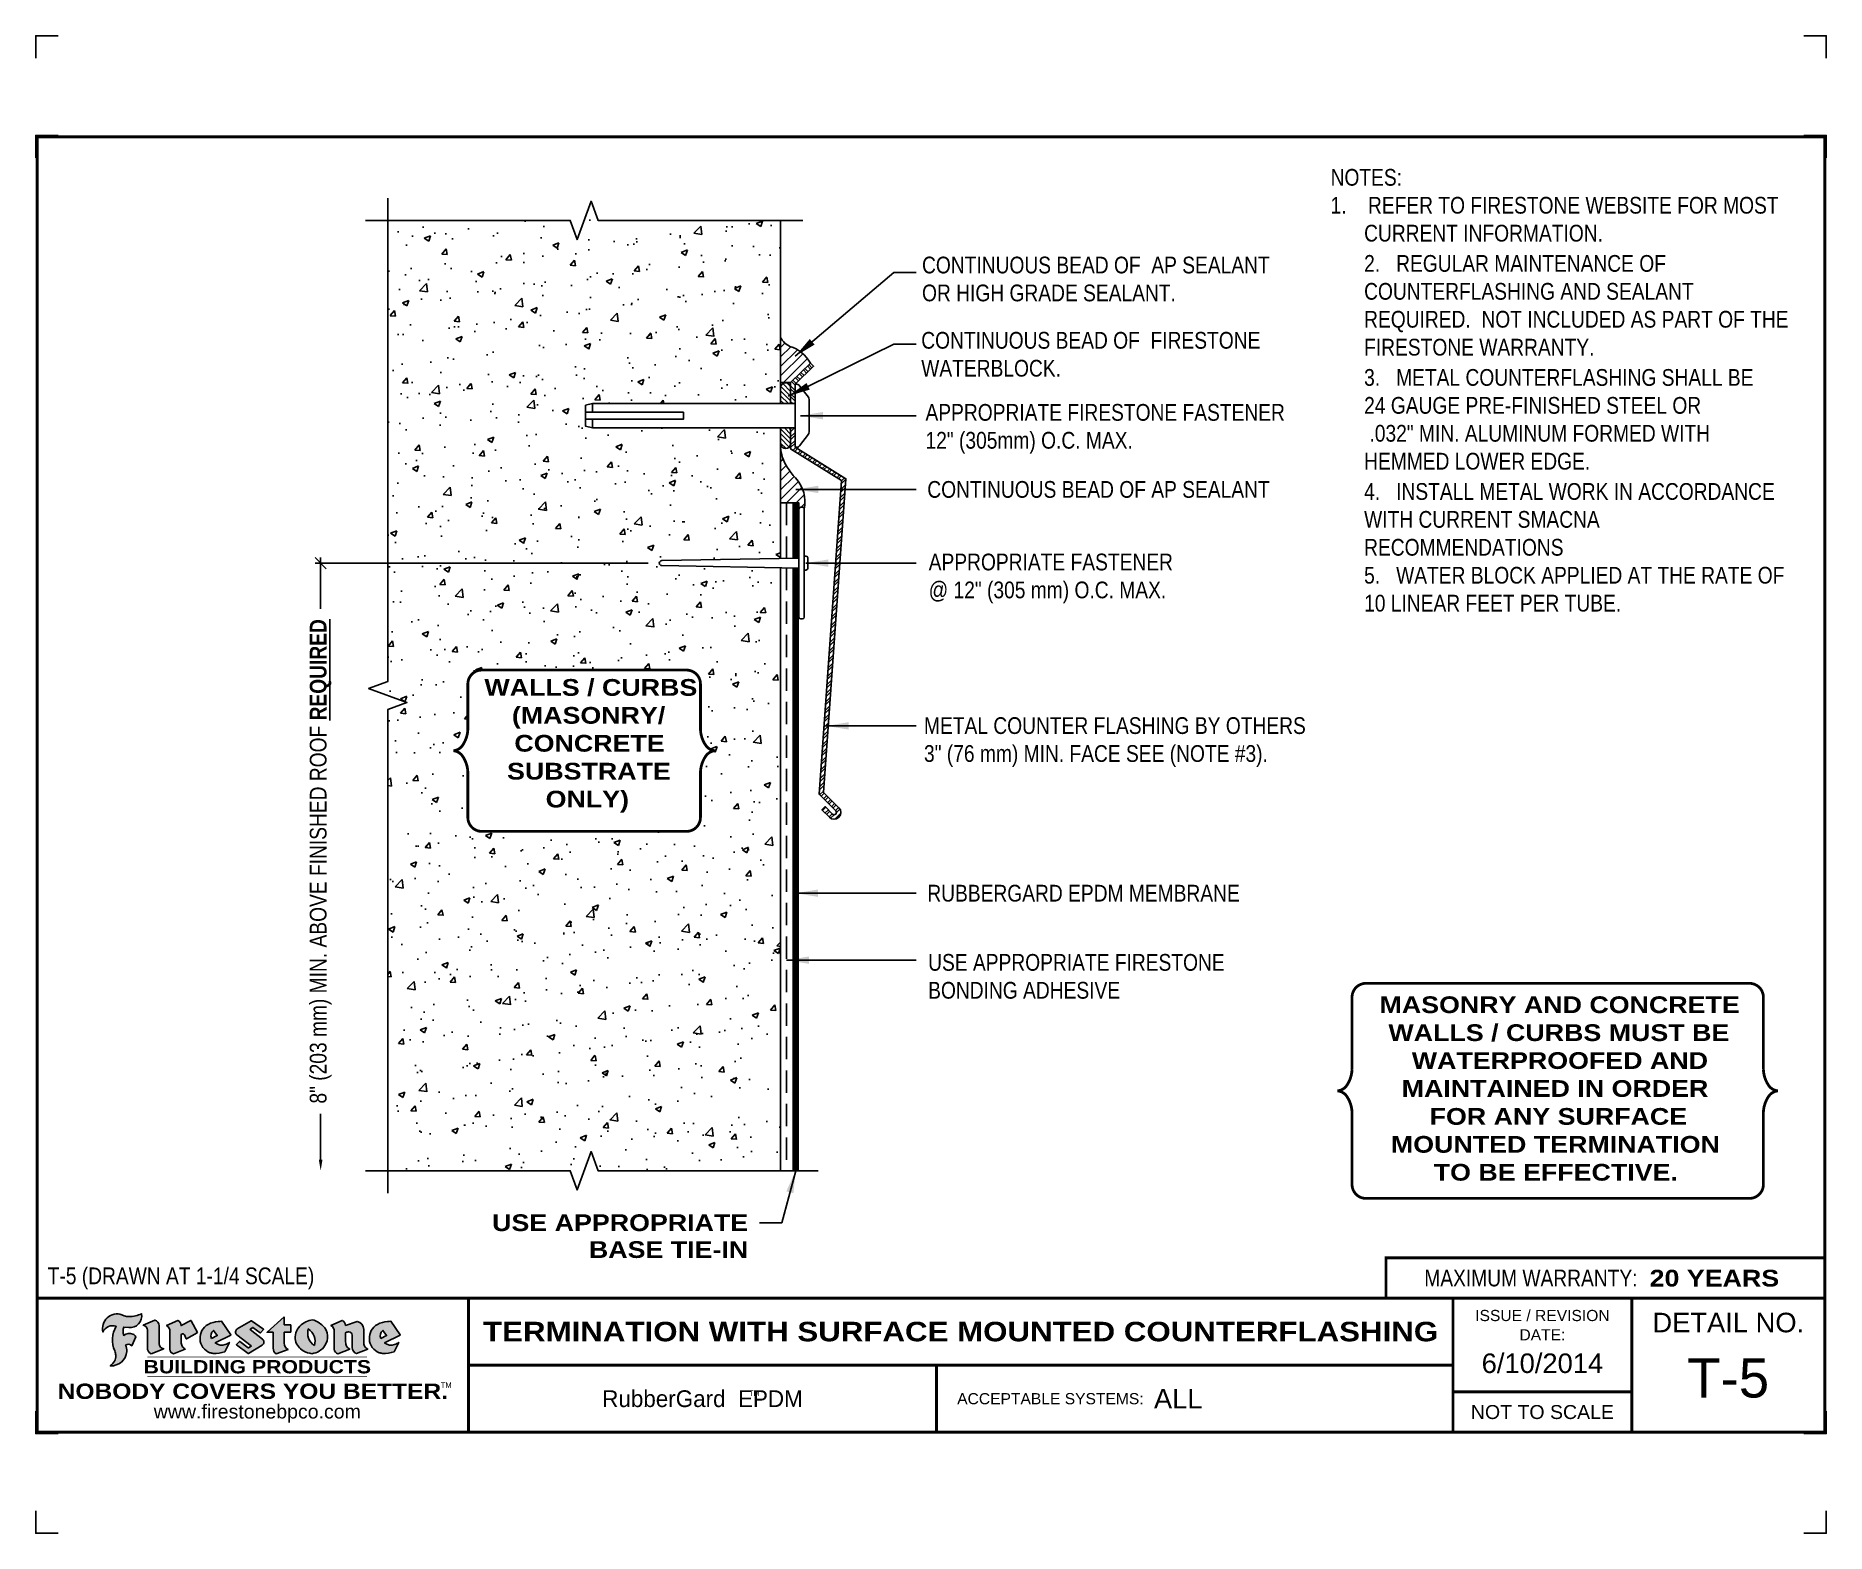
# Model space of a CAD drawing. Header units: inches. Extents: x 233.4 to 253.5, y -59.6 to -42.8.
import ezdxf
from ezdxf.enums import TextEntityAlignment as Align

# ---------------------------------------------------------------- set-up
doc = ezdxf.new("R2010")
doc.units = ezdxf.units.IN
doc.header["$MEASUREMENT"] = 0
doc.linetypes.add('HIDDEN', pattern=[0.375, 0.25, -0.125])
doc.layers.get('0').update_dxf_attribs({"linetype": 'CONTINUOUS'})
doc.layers.get('DEFPOINTS').update_dxf_attribs({"linetype": 'CONTINUOUS'})
for name, color, linetype in [('FSBP-ACCESSORY-FIRESTONE', 7, 'CONTINUOUS'), ('FSBP-ACCESSORY-OTHER', 7, 'CONTINUOUS'), ('FSBP-ADHESIVE', 1, 'HIDDEN'), ('FSBP-ANNO-NOTE', 7, 'CONTINUOUS'), ('FSBP-MEMBRANE', 7, 'CONTINUOUS'), ('FSBP-SEALANTS', 1, 'CONTINUOUS'), ('FSBP-TTLB', 7, 'CONTINUOUS'), ('FSBP-TTLB-BORDER', 7, 'CONTINUOUS'), ('FSBP-TTLB-TEXT', 7, 'CONTINUOUS'), ('FSBP-WALL-CURB', 9, 'CONTINUOUS')]:
    doc.layers.add(name, color=color, linetype=linetype)
doc.styles.add('FSBP_ARIAL', font='arial.ttf')
doc.styles.add('FSBP_ARIAL_BOLD', font='')
doc.styles.add('FSBP_ARIAL_NAR', font='ARIALN.TTF')
doc.styles.add('FSBP_BANKGOTHIC', font='bgothm.ttf')
doc.styles.get('FSBP_ARIAL_BOLD').set_extended_font_data('Arial Black')
doc.dimstyles.new('FSBP-DIM', dxfattribs={"dimtxt": 0.1875, "dimasz": 0.125, "dimexe": 0.0625, "dimexo": 0.125, "dimgap": 0.125, "dimtad": 0, "dimdec": 0, "dimzin": 1, "dimdsep": 46, "dimlunit": 4, "dimtxsty": 'FSBP_ARIAL_NAR', "dimblk": 'OBLIQUE', "dimcen": 0.09375, "dimdle": 0.0625, "dimclrd": 256, "dimclre": 256, "dimclrt": 256, "dimadec": 0, "dimazin": 0, "dimtfac": 1, "dimtdec": 0, "dimtmove": 1, "dimatfit": 3, "dimfxl": 1, "dimtolj": 1, "dimtzin": 0, "dimlwd": -1, "dimlwe": -1, "dimarcsym": 0})
doc.dimstyles.new('FSBP-LEADER', dxfattribs={"dimtxt": 0.1875, "dimasz": 0.25, "dimexe": 0.0625, "dimexo": 0.125, "dimgap": 0.125, "dimtad": 0, "dimtih": 1, "dimtoh": 1, "dimdec": 4, "dimzin": 0, "dimdsep": 46, "dimlunit": 4, "dimtxsty": 'FSBP_ARIAL_NAR', "dimcen": 0.09375, "dimclrd": 256, "dimclre": 256, "dimclrt": 256, "dimadec": 0, "dimazin": 0, "dimtfac": 1, "dimtdec": 4, "dimtofl": 0, "dimtmove": 0, "dimatfit": 3, "dimfxl": 1, "dimtolj": 1, "dimtzin": 0, "dimlwd": -1, "dimlwe": -1, "dimarcsym": 0})

msp = doc.modelspace()

# ---------------------------------------------------------------- texts
at = {"layer": 'DEFPOINTS', "style": 'FSBP_ARIAL_NAR'}
msp.add_text('T-5 (DRAWN AT 1-1/4 SCALE)', height=0.1875, dxfattribs=at).set_placement((233.5798584845293, -56.7273711702308), align=Align.MIDDLE_LEFT)
at = {"layer": 'FSBP-ANNO-NOTE', "style": 'FSBP_ARIAL_NAR'}
for s, p in [('CONTINUOUS BEAD OF AP SEALANT', (243.421535160152, -47.92426862783564)), ('RUBBERGARD EPDM MEMBRANE', (243.421535160152, -52.4440397249865))]:
    msp.add_text(s, height=0.1875, dxfattribs=at).set_placement(p, align=Align.MIDDLE_LEFT)
at = {"layer": 'FSBP-ANNO-NOTE', "style": 'FSBP_ARIAL_BOLD'}
for s, p in [('USE APPROPRIATE', (241.4173426858985, -56.13243797524463)), ('BASE TIE-IN', (241.4173426858985, -56.43321922524463))]:
    msp.add_text(s, height=0.1875, dxfattribs=at).set_placement(p, align=Align.MIDDLE_RIGHT)
at = {"layer": 'FSBP-ANNO-NOTE', "char_height": 0.1875, "attachment_point": 1}
for s, width, heights, insert, style in [('\\A1;NOTES:\\P\\pi-0.375,l0.375;1.    REFER TO FIRESTONE WEBSITE FOR MOST \\P\\pi0;CURRENT INFORMATION.\\P{\\H0.083333x;\\P\\pi-0.375;}2.   REGULAR MAINTENANCE OF COUNTERFLASHING AND SEALANT REQUIRED.  NOT INCLUDED AS PART OF THE FIRESTONE WARRANTY.{\\H0.083333x;\\P\\P}3.   METAL COUNTERFLASHING SHALL BE \\P\\pi0,t0.375;24 GAUGE PRE-FINISHED STEEL OR\\P .032" MIN. ALUMINUM FORMED WITH HEMMED LOWER EDGE.{\\H0.083333x;\\P\\pi-0.375,tz;\\P}4.   INSTALL METAL WORK IN ACCORDANCE WITH CURRENT SMACNA RECOMMENDATIONS\\P5.   WATER BLOCK APPLIED AT THE RATE OF 10 LINEAR FEET PER TUBE.', 5.220524780143023, [6.040352117174216], (247.9334987551883, -44.33707044320909), 'FSBP_ARIAL_NAR'), ('\\A1;CONTINUOUS BEAD OF  AP SEALANT \\POR HIGH GRADE SEALANT.', 3.994305090618582, [0.5878315053832921], (243.3623056502802, -45.31869958649986), 'FSBP_ARIAL_NAR'), ('\\A1;CONTINUOUS BEAD OF  FIRESTONE \\PWATERBLOCK.', 5.00594112824183, [0.886277584317213], (243.3535994847807, -46.16147371905936), 'FSBP_ARIAL_NAR'), ('\\A1;APPROPRIATE FIRESTONE FASTENER \\P12" (305mm) O.C. MAX.', 5.00594112824183, [0.6832819923984061], (243.4009321312697, -46.96817229562294), 'FSBP_ARIAL_NAR'), ('\\A1;APPROPRIATE FASTENER\\P@ 12" (305 mm) O.C. MAX.', 2.889895681691996, [0.637236968444995], (243.436973375341, -48.64300009714316), 'FSBP_ARIAL_NAR'), ('\\A1;\\pi0.12771;WALLS / CURBS  \\P\\pi0.4353;(MASONRY/ \\P\\pi0.46255;CONCRETE \\P\\pi0.38082;SUBSTRATE \\P\\pi0.8126;ONLY)', 2.515770884405356, [1.656806602364668], (238.3385820304102, -50.04701329257809), 'FSBP_ARIAL_BOLD'), ('\\A1;METAL COUNTER FLASHING BY OTHERS \\P3" (76 mm) MIN. FACE SEE (NOTE #3).', 4.639949001430068, [0.637236968444995], (243.3843752095454, -50.47424228942509), 'FSBP_ARIAL_NAR'), ('USE APPROPRIATE FIRESTONE BONDING ADHESIVE', 4.057734987007279, [0.5937539391998188], (243.430840935157, -53.12472283382267), 'FSBP_ARIAL_NAR'), ('\\A1;\\pi0.33075;MASONRY AND CONCRETE \\P\\pi0.43039;WALLS / CURBS MUST BE \\P\\pi0.69201;WATERPROOFED AND \\P\\pi0.57894;MAINTAINED IN ORDER \\P\\pi0.89121;FOR ANY SURFACE \\P\\pi0.45821;MOUNTED TERMINATION \\P\\pi0.93725;TO BE EFFECTIVE.', 4.530455509626336, [2.175318784658884], (248.150069374231, -53.59876815695679), 'FSBP_ARIAL_BOLD')]:
    msp.add_mtext_dynamic_manual_height_columns(s, width=width, gutter_width=5, heights=heights, dxfattribs=dict(at, insert=insert, style=style))

# ---------------------------------------------------------------- blocks, each defined once
blk = doc.blocks.new('TTLB-EPDM_1')
at = {"layer": 'FSBP-TTLB-TEXT'}
h = blk.add_hatch(color=1, dxfattribs=at)
edge = h.paths.add_edge_path()
edge.add_arc((1.037309769669573, -0.1982514792917306), 0.1319107607348553, 264.0410451462098, 370.3106169565175)
edge.add_arc((1.027551646585694, 0.1214293576525799), 0.3273056962876235, 270.05058356628535, 295.23459397187514, ccw=False)
edge.add_arc((1.022801957313345, -0.06680179986895154), 0.1391656561713503, 249.3281275763668, 272.0749124149863, ccw=False)
edge.add_line((0.9736743133014443, -0.1970076156048179), (0.9474927838574558, -0.1852745150568325))
edge.add_arc((0.8939498971398288, -0.3394262635682071), 0.1631857907024099, 70.84590087378872, 194.3325259843273)
edge.add_arc((0.8444260109029493, -0.4259936440910768), 0.1179914261095279, 70.96950098067128, 156.9641407594482, ccw=False)
edge.add_arc((1.153141409296894, -0.4684497516079468), 0.3110405457095052, 150.3231137483159, 203.2084295854517)
edge.add_arc((0.7562495500622943, -0.6412608153899899), 0.1218587156617311, 0.8849157075190988, 24.34668939894999, ccw=False)
edge.add_arc((0.7493781665697374, -0.6475258110744375), 0.1289731377238325, -58.36655102076742, 3.6216782311386737, ccw=False)
edge.add_arc((0.8256699029544474, -0.5792158350996106), 0.1783301886510354, 267.2205474105585, 354.1381621173521)
edge.add_arc((0.7903121048625305, -0.6011409294291745), 0.212787892960859, 0.9996158580669322, 21.00503380861244)
edge.add_arc((1.01880712263941, -0.5666691048185161), 0.05136395668415847, 40.82117713173261, 125.52727787225791, ccw=False)
edge.add_line((1.057676976260041, -0.5330924682126437), (1.102776947655911, -0.4308018311949837))
edge.add_arc((1.040858222524664, -0.4699705673995949), 0.07326744446031509, 32.31675181867256, 66.31481236598174)
edge.add_arc((1.032262518825329, -0.5063316993097662), 0.1102246948011782, 69.8179132332389, 125.254734720681)
edge.add_arc((1.127708877207287, -0.368959353531244), 0.1659710644737306, 164.1569669952081, 196.5811013160487, ccw=False)
edge.add_line((0.9680425188342383, -0.3236487780942383), (1.023615334387159, -0.3294494641845773))
h = blk.add_hatch(color=1, dxfattribs=at)
edge = h.paths.add_edge_path()
edge.add_line((1.275239419159561, -0.6223407783464694), (1.415345367376062, -0.5660418822574371))
edge.add_arc((1.421019305783958, -0.5090099247487757), 0.05731350411836949, 181.9717871001989, 264.31851000495806, ccw=False)
edge.add_line((1.363739737527226, -0.5109819325197265), (1.363412352251203, -0.3102363679013962))
edge.add_arc((1.294263659668751, -0.3103491388303989), 0.06914878453844908, 0.0934405599591014, 72.42834396969012)
edge.add_line((1.315139561173908, -0.2444268274366692), (1.186839444240604, -0.3024209471341379))
edge.add_arc((1.175246268095289, -0.3585110609420917), 0.05727567197445628, -0.017399788185912257, 78.322067691347, ccw=False)
edge.add_line((1.232521937428658, -0.3585284546236807), (1.232574268422297, -0.555126496687123))
edge.add_arc((1.305699496415486, -0.5558575689677219), 0.07312888236350451, 179.4272023230205, 245.3845503102953)
h = blk.add_hatch(color=1, dxfattribs=at)
edge = h.paths.add_edge_path()
edge.add_line((1.792026821926584, -0.3839679064720229), (1.722158956877934, -0.2518542302253621))
edge.add_arc((1.720119655279638, -0.2529327078887852), 0.002306916790721817, 27.87197133405656, 117.3766794470751)
edge.add_line((1.719058846382097, -0.250884159729182), (1.610638460368705, -0.3070279753467702))
edge.add_arc((1.547088841662962, -0.3061026658494403), 0.06355635479880145, 359.165808011073, 425.8793658831422)
edge.add_line((1.573061729235633, -0.2480956029480268), (1.446879247402876, -0.3051325108639702))
edge.add_arc((1.407812067100189, -0.370357133046621), 0.07602957263902092, -3.441403975725109, 59.07992244284969, ccw=False)
edge.add_line((1.483704536400296, -0.3749210150788969), (1.483704536400296, -0.5723838140635706))
edge.add_arc((1.54053746518044, -0.568254406115083), 0.05698275005415228, 184.1557352478595, 255.3066498366543)
edge.add_line((1.526084036778343, -0.6233736605654059), (1.657291340682093, -0.570650514527486))
edge.add_arc((1.688298576827198, -0.5021390388423987), 0.0752015358480571, 207.5160880841914, 245.649226723163, ccw=False)
edge.add_arc((1.721050197024907, -0.4914488168456328), 0.1093332836229113, 179.4823365255141, 204.5537900001094, ccw=False)
edge.add_line((1.611721375809452, -0.4904610114968335), (1.611721375809452, -0.4126404716788983))
edge.add_arc((1.628589765097195, -0.414159299036043), 0.01693662875851176, 28.356188110622725, 174.8549701683585, ccw=False)
edge.add_arc((1.627340435522395, -0.4197189881350504), 0.02111886817708033, 22.216893572439517, 40.10213956426492, ccw=False)
edge.add_line((1.646891420738257, -0.4117336534413738), (1.666638796144639, -0.4549750258192233))
edge.add_arc((1.668737246926742, -0.4540167099035481), 0.002306916790685496, 204.545128184284, 299.6323508190091)
edge.add_line((1.669877862091766, -0.4560219186518992), (1.791128135493295, -0.3870515928837648))
edge.add_line((1.791128135493295, -0.3870515928837648), (1.792026821926584, -0.3839679064720229))
h = blk.add_hatch(color=1, dxfattribs=at)
h.paths.add_polyline_path([(2.063388732080512, -0.2583237030618903, 0.02524281661523788), (2.025024361750752, -0.2610532129309178, 0.1213611957758757), (1.901773912052249, -0.3008158885520373, 0.6151668103976068), (1.93274136141747, -0.6099060679591872, 0.05306812109568645), (1.967936229862175, -0.617865745600497, 0.1150932231766138), (2.099126721549737, -0.5994933789882708), (2.151195569562105, -0.4944891916583316, -0.08755405562188731), (2.104230609512001, -0.5187113292177372, -0.265591761123442), (1.992692314386659, -0.5010701623316862), (2.165347897647223, -0.4141184325909109, 0.4518949533370738), (2.166222728871162, -0.4107679608846269)])
h.paths.add_polyline_path([(2.014217313945437, -0.4188965037300676), (1.951113654018855, -0.4515330109460507, -0.3720533890450154), (1.973177450672722, -0.3607130665457561)], flags=16)
h = blk.add_hatch(color=1, dxfattribs=at)
edge = h.paths.add_edge_path()
edge.add_arc((2.260407392426802, -0.3775796671688782), 0.04152450223225729, 123.20805433950699, 232.2027298779723, ccw=False)
edge.add_line((2.237665217914071, -0.3428366421988329), (2.393535971665983, -0.2540943745380986))
edge.add_arc((2.394677353533142, -0.2560991469722482), 0.002306916790741334, 55.64644466176611, 119.65426054492559, ccw=False)
edge.add_line((2.395979141996861, -0.2541946229174954), (2.531809646140459, -0.3470380726374032))
edge.add_arc((2.530468902927946, -0.3489153772789875), 0.002306916790700397, -42.731101238422525, 54.4661353739603, ccw=False)
edge.add_line((2.532163440279987, -0.3504807552658491), (2.498457913851155, -0.3869673252714421))
edge.add_arc((2.496763376499139, -0.3854019472845934), 0.002306916790672934, 233.7527076894875, 317.26889876138785, ccw=False)
edge.add_line((2.495399362263356, -0.38726241234572), (2.413849913492982, -0.3274738082119626))
edge.add_arc((2.412485899257181, -0.3293342732731342), 0.002306916790720064, 53.75270768979358, 124.4135619297835)
edge.add_line((2.41118211687575, -0.3274311136421062), (2.382933981293377, -0.346782838468144))
edge.add_arc((2.38423776367478, -0.3486859980991606), 0.002306916790694898, 124.4135619293799, 231.8459020253626)
edge.add_line((2.382812599816248, -0.3505000469010184), (2.519899969301207, -0.4581994452042721))
edge.add_arc((2.494247019847682, -0.4908523236374461), 0.04152450223225742, -55.21225898295222, 51.84590202520428, ccw=False)
edge.add_line((2.517938320565804, -0.5249552055672808), (2.364434947484597, -0.6179520922513717))
edge.add_arc((2.36323960192349, -0.6159790200102006), 0.002306916790726996, 233.2955624372927, 301.20872157023314, ccw=False)
edge.add_line((2.361860787187538, -0.6178285429225383), (2.231266621301074, -0.5204709167214361))
edge.add_arc((2.232647938930649, -0.5186232623475259), 0.002306916790697672, 135.5134179846393, 233.21798691998708, ccw=False)
edge.add_line((2.231002150870836, -0.5170067083764565), (2.262839375599356, -0.4845937328397696))
edge.add_arc((2.264485163659225, -0.4862102868108537), 0.002306916790748497, 53.0352839999411, 135.513417985369, ccw=False)
edge.add_line((2.265872365996302, -0.4843670465239001), (2.361834678328762, -0.5565872257804898))
edge.add_arc((2.363221880665761, -0.5547439854936304), 0.002306916790627066, 233.0352840000685, 302.2362632414394)
edge.add_line((2.36445241715569, -0.5566953042850713), (2.39428499383348, -0.5378823484768844))
edge.add_arc((2.393054457343549, -0.5359310296853765), 0.002306916790685166, 302.2362632406177, 412.2027298768422)
edge.add_line((2.394468296066179, -0.5341081404551886), (2.234958295420142, -0.4103916733127022))
h = blk.add_hatch(color=1, dxfattribs=at)
edge = h.paths.add_edge_path()
edge.add_line((2.763460561272041, -0.2072496393923444), (2.763460561272041, -0.2969520779963801))
edge.add_arc((2.765767478062699, -0.2969520779963943), 0.00230691679065842, 179.9999999996471, 269.9999999996471)
edge.add_line((2.765767478062685, -0.2992589947870528), (2.835417693520355, -0.2992589947870528))
edge.add_arc((2.835417693520355, -0.3015659115777538), 0.002306916790701052, 0, 90, ccw=False)
edge.add_line((2.837724610311056, -0.3015659115777538), (2.837724610311056, -0.3790761307453892))
edge.add_arc((2.83541769352037, -0.3790761307453749), 0.002306916790686842, 269.99999999964706, 359.99999999964706, ccw=False)
edge.add_line((2.835417693520355, -0.3813830475360618), (2.765767478062685, -0.3813830475360618))
edge.add_arc((2.765767478062699, -0.3836899643267202), 0.00230691679065842, 90.00000000035294, 180.0000000003529)
edge.add_line((2.763460561272041, -0.3836899643267344), (2.763460561272041, -0.5033995910642801))
edge.add_arc((2.836735953378943, -0.5071368822038516), 0.07337063740681413, 177.0802527808789, 245.3249543133826)
edge.add_line((2.806105814540615, -0.5738080530967267), (2.674529557384915, -0.6226036013049594))
edge.add_arc((2.708610405062069, -0.564298408791804), 0.06753517344606039, 177.0345319916277, 239.6926428024901, ccw=False)
edge.add_line((2.641165668230087, -0.560804539009709), (2.641165668230087, -0.3836899643267344))
edge.add_arc((2.638858751439429, -0.3836899643267202), 0.00230691679065842, 359.9999999996471, 449.999999999647)
edge.add_line((2.638858751439443, -0.3813830475360618), (2.572857950769389, -0.3813830475360618))
edge.add_line((2.572857950769389, -0.3813830475360618), (2.763460561272041, -0.2072496393923444))
h = blk.add_hatch(color=1, dxfattribs=at)
edge = h.paths.add_edge_path(flags=16)
edge.add_arc((2.940363509127394, -0.4847985213681437), 0.1684614578629418, 344.5558804047865, 417.0140046669545)
edge.add_arc((3.194458079644619, -0.3883534532477785), 0.1684614578629414, 164.5558804047864, 237.0140046669546)
edge = h.paths.add_edge_path()
edge.add_arc((3.069375116502199, -0.4399344555144872), 0.1828726885096673, 136.0914512150047, 191.213418978326)
edge.add_arc((3.064939550433406, -0.4318234379590333), 0.1803148804748503, 194.0167254156723, 240.6663730831859)
edge.add_arc((3.098047041778981, -0.3845058757092554), 0.2378525180183701, 239.2975390661776, 264.2889872773176)
edge.add_arc((3.04884478212623, -0.4190232383793012), 0.203760689247156, 277.1986764832036, 326.503572961274)
edge.add_arc((3.077739326803546, -0.4341046616465112), 0.171374865791709, 325.3768876809902, 406.3828327799087)
edge.add_arc((3.011839488065919, -0.4896144380417797), 0.2571945645850002, 44.28462553519766, 73.82901434867304)
edge.add_arc((3.117152499586992, -0.4983433120546693), 0.2579560664039132, 97.50292863483666, 134.1039137579027)
h = blk.add_hatch(color=1, dxfattribs=at)
edge = h.paths.add_edge_path()
edge.add_line((3.322690228557462, -0.5721896537377091), (3.322690228557462, -0.3749210150788969))
edge.add_arc((3.246797759257384, -0.3703571330465745), 0.076029572638996, 356.5585960242387, 419.0799224428129)
edge.add_line((3.285864939560099, -0.3051325108639702), (3.412047421392799, -0.2480956029480268))
edge.add_arc((3.386074533820159, -0.3061026658494941), 0.06355635479883807, 0.3962622833877276, 65.87936588318718, ccw=False)
edge.add_line((3.449629368605429, -0.3056631084210863), (3.580526418688805, -0.2593848434574539))
edge.add_arc((3.555744121700958, -0.3530904070730321), 0.09692726601172152, 2.366977007666776, 75.18615851992018, ccw=False)
edge.add_line((3.652588689330287, -0.3490873311063041), (3.652588689330287, -0.4883770011386872))
edge.add_arc((3.761877549389556, -0.4914934052703811), 0.1093332836229047, 178.3666365323574, 204.5537900000422)
edge.add_arc((3.729125929191727, -0.5021836272670953), 0.07520153584796169, 207.5160880841711, 245.2240541443093)
edge.add_line((3.697611150971852, -0.5704631245385627), (3.572585913552643, -0.6207021253773775))
edge.add_arc((3.59534718600759, -0.5526356419907701), 0.07177131519198746, 180.3328587115751, 251.51018566665869, ccw=False)
edge.add_line((3.523577081955409, -0.5530525936986663), (3.523577081955409, -0.4153032515383615))
edge.add_arc((3.486319529276879, -0.4148773504126441), 0.0372599868942854, 359.3450650296066, 449.0500281941028)
edge.add_arc((3.482769874121713, -0.4419622099033496), 0.06447454900600783, 86.29402372314017, 119.8211331593848)
edge.add_line((3.450707067966732, -0.3860252459975726), (3.450707067966732, -0.4904610114968335))
edge.add_arc((3.560035889182251, -0.491448816845647), 0.1093332836229751, 179.4823365255069, 204.5537900001023)
edge.add_arc((3.527284268984408, -0.5021390388424952), 0.07520153584796385, 207.5160880841699, 245.6492267231416)
edge.add_line((3.496277032839316, -0.570650514527486), (3.365069728935509, -0.6233736605654059))
edge.add_arc((3.37950248606194, -0.5682868177318081), 0.05694615642555727, 183.9298782390169, 255.318496325343, ccw=False)
h = blk.add_hatch(color=1, dxfattribs=at)
h.paths.add_polyline_path([(3.957695472291277, -0.2583237030618903, 0.02524281661523822), (3.919331101961575, -0.2610532129309178, 0.1085638477195505), (3.807890832595604, -0.2939221658134414, 0.6425897848490651), (3.827048101628293, -0.6099060679591872, 0.05306812109569052), (3.862242970072884, -0.617865745600497, 0.1150932231766133), (3.993433461760503, -0.5994933789882708), (4.045502309772871, -0.4944891916583316, -0.08755405562189084), (3.998537349722767, -0.5187113292177372, -0.2655917611234366), (3.886999054597368, -0.5010701623316862), (4.059654637857989, -0.4141184325909109, 0.4518949533370731), (4.060529469081928, -0.4107679608846269)])
h.paths.add_polyline_path([(3.90852405415626, -0.4188965037300676), (3.845420394229677, -0.4515330109460507, -0.3720533890450147), (3.867484190883488, -0.3607130665457561)], flags=16)
at = {"layer": 'DEFPOINTS', "linetype": 'Continuous', "ltscale": 1.75}
for points in [[(-0.015625, 13.88083333333333), (-0.015625, 14.13083333333333), (0.234375, 14.13083333333333)], [(20.01562500000003, 13.88083333333333), (20.01562500000003, 14.13083333333333), (19.76562500000003, 14.13083333333333)], [(-0.015625, -2.380833333333342), (-0.015625, -2.630833333333342), (0.234375, -2.630833333333342)], [(20.01562500000003, -2.380833333333342), (20.01562500000003, -2.630833333333342), (19.76562500000003, -2.630833333333342)]]:
    blk.add_lwpolyline(points, dxfattribs=at)
at = {"layer": 'DEFPOINTS', "color": 1}
for points in [[(0.234375, 13.015625), (-0.015625, 13.015625), (-0.015625, 12.765625)], [(20.015625, 12.765625), (20.015625, 13.015625), (19.765625, 13.015625)], [(0.234375, -1.515625), (-0.015625, -1.515625), (-0.015625, -1.265625)], [(20.015625, -1.265625), (20.015625, -1.515625), (19.765625, -1.515625)]]:
    blk.add_lwpolyline(points, dxfattribs=at)
at = {"layer": 'FSBP-TTLB', "const_width": 0.03125}
blk.add_lwpolyline([(15.09028770518938, 0), (20, 0), (20, 0.4512598240669945), (15.09028770518938, 0.4512598240669945)], close=True, dxfattribs=at)
for points in [[(0, 0), (0, -1.5), (20, -1.5), (20, 0), (0, 0)], [(4.825208527206769, 0), (4.825208527206769, -0.75)], [(15.84028770518938, 0), (15.84028770518938, -1.5)], [(17.84110496735593, 0), (17.84110496735593, -1.5)], [(20, 0), (20, -1.5)], [(4.825208527206769, -0.75), (15.84028770518938, -0.75)], [(4.825208527206769, -0.75), (4.825208527206769, -1.5)], [(15.84028770518938, -1.048740175933006), (17.84110496735593, -1.048740175933006)]]:
    blk.add_lwpolyline(points, dxfattribs=at)
at = {"layer": 'FSBP-TTLB-BORDER', "const_width": 0.03125}
blk.add_lwpolyline([(20, 0), (20, 13), (0, 13), (0, 0)], dxfattribs=at)
at = {"layer": 'FSBP-TTLB-TEXT', "color": 1}
blk.add_line((0.7358432058323388, -0.379822754145593), (0.7358432058323388, -0.379822754145593), dxfattribs=at)
for points in [[(1.023615323725323, -0.3294494630716969, 0.5000510906601082), (1.167090420776901, -0.1746414942047778, -0.1103304102359608), (1.027840608309816, -0.2058762110801382, -0.09957876667165425), (0.9736743133014443, -0.1970076156048179), (0.9474927838574558, -0.1852745150568325, 0.5978159689075124), (0.7358432058323388, -0.379822754145593, -0.3938834584182213), (0.8828996422548698, -0.3144510229727047, 0.2349406564350952), (0.86727108227484, -0.5910237178633082, -0.1027304183841549), (0.8780937320133262, -0.6393788197974146, -0.2772692352614086), (0.8170223912655956, -0.7573362346216896, 0.3985429150902959), (1.003067614090241, -0.5974286950643517, 0.0875124847930418), (0.9889600163401155, -0.5248671157293501, -0.3874031597924062), (1.057676976260041, -0.5330924682126437), (1.102776947655911, -0.4308018311949837, 0.1494423498871741), (1.07029056398062, -0.4028746979725923, 0.2467195073738216), (0.9686394281704906, -0.4163228904100862, -0.1424285161541127), (0.9680425188342383, -0.3236487780942383), (1.023615334387159, -0.3294494641845773)], [(2.166222728871162, -0.4107679608846269), (2.063388732080512, -0.2583237030618903, 0.02524281661523788), (2.025024361750752, -0.2610532129309178, 0.1085638477195265), (1.913584092384895, -0.2939221658134414, 0.6425897848491228), (1.93274136141747, -0.6099060679591872, 0.05306812109568648), (1.967936229862175, -0.617865745600497, 0.1150932231766137), (2.099126721549737, -0.5994933789882708), (2.151195569562105, -0.4944891916583316, -0.0875540556218873), (2.104230609512001, -0.5187113292177372, -0.2655917611234418), (1.992692314386659, -0.5010701623316862), (2.165347897647223, -0.4141184325909109)], [(2.763460561272041, -0.2072496393923444), (2.763460561272041, -0.2969520779963801, 0.4142135623730958), (2.765767478062685, -0.2992589947870528), (2.835417693520355, -0.2992589947870528, -0.414213562373095), (2.837724610311056, -0.3015659115777538), (2.837724610311056, -0.3790761307453892, -0.4142135623730938), (2.835417693520355, -0.3813830475360618), (2.765767478062685, -0.3813830475360618, 0.4142135623730958), (2.763460561272041, -0.3836899643267344), (2.763460561272041, -0.5033995910642801, 0.3068985753588853), (2.806105814540615, -0.5738080530967267), (2.674529557384915, -0.6226036013049594, -0.2804194150632976), (2.641165668230087, -0.560804539009709), (2.641165668230087, -0.3836899643267344, 0.414213562373095), (2.638858751439443, -0.3813830475360618), (2.572857950769389, -0.3813830475360618), (2.763460561272041, -0.2072496393923444)], [(4.060529469081928, -0.4107679608846269), (3.957695472291277, -0.2583237030618903, 0.02524281661523788), (3.919331101961575, -0.2610532129309178, 0.1085638477195265), (3.807890832595604, -0.2939221658134414, 0.6425897848491228), (3.827048101628293, -0.6099060679591872, 0.05306812109568648), (3.862242970072884, -0.617865745600497, 0.1150932231766137), (3.993433461760503, -0.5994933789882708), (4.045502309772871, -0.4944891916583316, -0.0875540556218873), (3.998537349722767, -0.5187113292177372, -0.2655917611234418), (3.886999054597368, -0.5010701623316862), (4.059654637857989, -0.4141184325909109)], [(4.059654637857989, -0.4141184325909109, 0.4518949533370731), (4.060529469081928, -0.4107679608846269, 0.4518949533370731)]]:
    blk.add_lwpolyline(points, format="xyb", dxfattribs=at)
for points in [[(1.275239419159561, -0.6223407783464694), (1.415345367376062, -0.5660418822574371, -0.3756100036733062), (1.363739737527226, -0.5109819325197265), (1.363412352251203, -0.3102363679013962, 0.3265360292958048), (1.315139561173908, -0.2444268274366692), (1.186839444240604, -0.3024209471341379, -0.3557863980845349), (1.232521937428658, -0.3585284546236807), (1.232574268422297, -0.555126496687123, 0.2960110723418457)], [(1.792026821926584, -0.3839679064720229), (1.722158956877934, -0.2518542302253621, 0.4116839150163434), (1.719058846382097, -0.250884159729182), (1.610638460368705, -0.3070279753467702, 0.2996033003794034), (1.573061729235633, -0.2480956029480268), (1.446879247402876, -0.3051325108639702, -0.2797757560995365), (1.483704536400296, -0.3749210150788969), (1.483704536400296, -0.5723838140635706, 0.320828638474519), (1.526084036778343, -0.6233736605654059), (1.657291340682093, -0.570650514527486, -0.1679398621276611), (1.621603752698661, -0.5368819723450571, -0.1098333365370753), (1.611721375809452, -0.4904610114968335), (1.611721375809452, -0.4126404716788983, -0.743334502655012), (1.64349420176768, -0.4061152228778298, -0.07819791644735608), (1.646891420738257, -0.4117336534413738), (1.666638796144639, -0.4549750258192233, 0.4404648714563479), (1.669877862091766, -0.4560219186518992), (1.791128135493295, -0.3870515928837648)], [(1.951113654018855, -0.4515330109460507), (2.014217313945437, -0.4188965037300676), (1.973177450672722, -0.3607130665457561, 0.3720533890450154)], [(2.234958295420142, -0.4103916733127022, -0.5150044486718882), (2.237665217914071, -0.3428366421988329), (2.393535971665983, -0.2540943745380986, -0.2867822934100265), (2.395979141996861, -0.2541946229174954), (2.531809646140459, -0.3470380726374032, -0.4515027974650387), (2.532163440279987, -0.3504807552658491), (2.498457913851155, -0.3869673252714421, -0.3814439164929681), (2.495399362263356, -0.38726241234572), (2.413849913492982, -0.3274738082119626, 0.3184718635035665), (2.41118211687575, -0.3274311136421062), (2.382933981293377, -0.346782838468144, 0.5064094529656681), (2.382812599816248, -0.3505000469010184), (2.519899969301207, -0.4581994452042721, -0.5043597839115849), (2.517938320565804, -0.5249552055672808), (2.364434947484597, -0.6179520922513717, -0.3053163970316367), (2.361860787187538, -0.6178285429225383), (2.231266621301074, -0.5204709167214361, -0.4541703869768119), (2.231002150870836, -0.5170067083764565), (2.262839375599356, -0.4845937328397696, -0.3762644290664977), (2.265872365996302, -0.4843670465239001), (2.361834678328762, -0.5565872257804898, 0.3114700032088108), (2.36445241715569, -0.5566953042850713), (2.39428499383348, -0.5378823484768844, 0.520381097387146), (2.394468296066179, -0.5341081404551886)], [(2.937624918725987, -0.3131105398334029, 0.2452625673097023), (2.889993533867141, -0.4754966266250307, 0.2064059665179019), (2.976604338974084, -0.5890186876871866, 0.1094800500670344), (3.074378098474654, -0.6211778035979165, 0.2185147641853038), (3.218764944843201, -0.5314757029352819, 0.3689489483072479), (3.195959963110113, -0.3100352223135445, 0.1296305888694145), (3.0834694040758, -0.242595816912754, 0.1610736375384317)], [(3.10274193015772, -0.5296595419651595, 0.3271311138286319), (3.032079658614293, -0.3434924326507627, 0.3271311138286322)], [(3.322690228557462, -0.5721896537377091), (3.322690228557462, -0.3749210150788969, 0.2797757560995341), (3.285864939560099, -0.3051325108639702), (3.412047421392799, -0.2480956029480268, -0.2937618496109166), (3.449629368605429, -0.3056631084210863), (3.580526418688805, -0.2593848434574539, -0.3288760160581939), (3.652588689330287, -0.3490873311063041), (3.652588689330287, -0.4883770011386872, 0.114762897203527), (3.662431105063263, -0.536926560769686, 0.166032965990522), (3.697611150971852, -0.5704631245385627), (3.572585913552643, -0.6207021253773775, -0.3209557512194564), (3.523577081955409, -0.5530525936986663), (3.523577081955409, -0.4153032515383615, 0.4127061514896111), (3.48693727661589, -0.3776224848030694, 0.1473421876160361), (3.450707067966732, -0.3860252459975726), (3.450707067966732, -0.4904610114968335, 0.1098333365370753), (3.460589444855941, -0.5368819723450855, 0.1679398621276611), (3.496277032839316, -0.570650514527486), (3.365069728935509, -0.6233736605654059, -0.3219729545308964), (3.322690228557462, -0.5721896537377091, 29.1476284739)], [(3.845420394229677, -0.4515330109460507), (3.90852405415626, -0.4188965037300676), (3.867484190883488, -0.3607130665457561, 0.3720533890450154)]]:
    blk.add_lwpolyline(points, format="xyb", close=True, dxfattribs=at)
at = {"layer": 'FSBP-TTLB-TEXT'}
for points, const_width in [([(1.233926579809207, -0.6584455781731435), (3.691229482685259, -0.6584455781731577)], 0.0078125), ([(10.06152282927678, -0.75), (10.06152282927678, -1.5)], 0.03125), ([(1.233926579809207, -0.8761560960495984), (3.691229482685259, -0.8761560960495842)], 0.0078125)]:
    blk.add_lwpolyline(points, dxfattribs=dict(at, const_width=const_width))
at = {"layer": 'FSBP-TTLB-TEXT', "color": 1}
for centre, start, end in [((1.789987520328282, -0.3850463841354355), 299.6323508193319, 27.87197133380463), ((2.164310260790558, -0.412058050385383), 296.7304547840455, 34.00233684987403)]:
    blk.add_arc(centre, 0.00230691679068068, start, end, dxfattribs=at)
at = {"layer": 'FSBP-TTLB-TEXT', "style": 'FSBP_ARIAL_NAR'}
blk.add_text('MAXIMUM WARRANTY:', height=0.1875, dxfattribs=at).set_placement((17.90516569312837, 0.2256299120335257), align=Align.MIDDLE_RIGHT)
at = {"layer": 'FSBP-TTLB-TEXT'}
for s, height, style, p in [('ISSUE / REVISION', 0.125, 'FSBP_ARIAL', (16.84069633627263, -0.1938496373466023)), ('DETAIL NO.', 0.21875, 'FSBP_ARIAL', (18.92055248367797, -0.2724398367368792)), ('DATE:', 0.125, 'FSBP_ARIAL', (16.84069633627263, -0.409973105348854)), ('www.firestonebpco.com', 0.15625, 'FSBP_ARIAL', (2.462578031247233, -1.268657306740124)), ('RubberGard  EPDM', 0.1875, 'FSBP_BANKGOTHIC', (7.443365678241776, -1.125)), ('TM', 0.0625, 'FSBP_BANKGOTHIC', (8.023397742165457, -1.062518816683806)), ('NOT TO SCALE', 0.15625, 'FSBP_ARIAL', (16.84069633627263, -1.274370087966503))]:
    blk.add_text(s, height=height, dxfattribs=dict(at, style=style)).set_placement(p, align=Align.MIDDLE_CENTER)
at = {"layer": 'FSBP-TTLB-TEXT', "lineweight": 18, "style": 'FSBP_ARIAL_BOLD'}
blk.add_text('BUILDING PRODUCTS', height=0.1484375, dxfattribs=at).set_placement((2.462578031247233, -0.7673008371113639), align=Align.MIDDLE_CENTER)
at = {"layer": 'FSBP-TTLB-TEXT', "color": 1}
for s, height, style, p in [('NOBODY COVERS YOU BETTER.', 0.171875, 'FSBP_ARIAL_BOLD', (2.412604263603384, -1.041650450587369)), ('TM', 0.0625, 'FSBP_BANKGOTHIC', (4.576671173373001, -0.9725745042934193))]:
    blk.add_text(s, height=height, dxfattribs=dict(at, style=style)).set_placement(p, align=Align.MIDDLE_CENTER)
at = {"layer": 'FSBP-TTLB-TEXT', "style": 'FSBP_ARIAL'}
blk.add_text('ACCEPTABLE SYSTEMS:', height=0.125, dxfattribs=at).set_placement((10.29281281591562, -1.125), align=Align.MIDDLE_LEFT)
at = {"layer": 'FSBP-TTLB-TEXT'}
for tag, height, style, p in [('MAXIMUM_WARRANTY', 0.1875, 'FSBP_ARIAL_BOLD', (18.03987100774941, 0.2240244307510579)), ('ACCPT_SYSTEMS', 0.21875, 'FSBP_ARIAL', (12.49438170418193, -1.125))]:
    blk.add_attdef(tag, text='', height=height, dxfattribs=dict(at, style=style)).set_placement(p, align=Align.MIDDLE_LEFT)
for tag, height, style, p in [('DETAIL_DESCP_LINE_1', 0.21875, 'FSBP_ARIAL_BOLD', (10.33118450231211, -0.3736318192489421)), ('ISSUE_REV_DATE', 0.21875, 'FSBP_ARIAL', (16.84069633627263, -0.7282559425942452)), ('DETAIL_NUMBER', 0.4375, 'FSBP_ARIAL', (18.91941590748775, -0.8931630692489421))]:
    blk.add_attdef(tag, text='', height=height, dxfattribs=dict(at, style=style)).set_placement(p, align=Align.MIDDLE_CENTER)
blk = doc.blocks.new('FSBP_MASONRY_CAP_NAIL')
at = {"layer": 'FSBP-ACCESSORY-OTHER'}
for points in [[(0, -0.484375), (0, 0.484375, -0.414213562373095), (0.015625, 0.5), (0.03125000000005684, 0.5, -0.4142135623730784), (0.04687500000005684, 0.484375), (0.04687500000005684, -0.484375, -0.414213562373095), (0.03125000000005684, -0.5), (0.015625, -0.5, -0.414213562373095)], [(0.04687500000005684, -0.0625), (0.04687500000005684, 0.0625), (0.0625, 0.0625, -0.4142135623727753), (0.078125, 0.04687500000001421), (0.07812500000017053, -0.04687499999997158, -0.4142135623735997), (0.06250000000017053, -0.0625)]]:
    blk.add_lwpolyline(points, format="xyb", close=True, dxfattribs=at)
blk.add_lwpolyline([(0, 0.04500000000000171), (-1.22750000000002, 0.02250000000000085, 0.9999999999974739), (-1.227500000000077, -0.02250000000000085), (0, -0.04500000000000171)], format="xyb", dxfattribs=at)
blk = doc.blocks.new('FSBP_MASONRY_FASTENER_01')
at = {"layer": 'FSBP-ACCESSORY-FIRESTONE', "linetype": 'Continuous', "ltscale": 1.75}
blk.add_lwpolyline([(0, 0.28125), (0, -0.28125), (0.01562499999994316, -0.28125, 0.2360679774997382), (0.04062499999997726, -0.2687500000000682), (0.1187499999999773, -0.1645833333333258, 0.1622776601684073), (0.125, -0.1458333333333712), (0.125, 0.1458333333333712, 0.162277660168398), (0.1187499999999773, 0.1645833333333258), (0.04062499999997726, 0.2687500000000682, 0.2360679774997484), (0.015625, 0.28125)], format="xyb", close=True, dxfattribs=at)
for points in [[(-1.812500000000057, -0.03125), (-1.812500000000057, -0.109375), (-1.875000000000057, -0.09375), (-1.875000000000057, 0.09375), (-1.812500000000057, 0.109375), (-1.8125, 0.03125)], [(-1.875000000000057, 0.03125), (-1.000000000000057, 0.03125), (-1.000000000000057, -0.03125), (-1.875000000000057, -0.03125)], [(-5.684341886080801e-14, 0.109375), (-1.812500000000057, 0.109375)], [(-1.812500000000057, -0.109375), (0, -0.109375)]]:
    blk.add_lwpolyline(points, dxfattribs=at)
blk = doc.blocks.new('_OBLIQUE')
at = {"color": 0, "linetype": 'ByBlock'}
blk.add_line((-0.5, -0.5), (0.5, 0.5), dxfattribs=at)
blk = doc.blocks.new('*D5')
at = {"layer": 'DEFPOINTS', "color": 0, "transparency": 16777216}
for p in [(236.6341435716104, -48.7493320640692), (240.4232101119242, -48.74933206406921), (237.1341435716104, -55.55138920858214)]:
    blk.add_point(p, dxfattribs=at)
at = {"layer": 'FSBP-ANNO-NOTE', "transparency": 16777216}
for p, q in [((240.2982101119242, -48.74933206406921), (236.5716435716104, -48.7493320640692)), ((236.6341435716104, -48.6868320640692), (236.6341435716104, -49.26112120931339)), ((236.6341435716104, -55.42638920858214), (236.6341435716104, -54.91460006333794))]:
    blk.add_line(p, q, dxfattribs=at)
blk.add_solid([(236.613310238277, -55.42638920858214), (236.6549769049437, -55.42638920858214), (236.6341435716104, -55.55138920858214)], dxfattribs=at)
at = {"layer": 'FSBP-ANNO-NOTE', "transparency": 16777216, "xscale": 0.125, "yscale": 0.125, "zscale": 0.125, "rotation": 90}
blk.add_blockref('_OBLIQUE', (236.6341435716104, -48.7493320640692), dxfattribs=at)
at = {"layer": 'FSBP-ANNO-NOTE', "transparency": 16777216, "insert": (236.6341435716104, -52.08786063632563), "char_height": 0.1875, "attachment_point": 5, "rotation": 90, "style": 'FSBP_ARIAL_NAR'}
blk.add_mtext('\\A1;8" (203 mm) MIN. ABOVE FINISHED ROOF {\\fArial Narrow|b1|i0|c0|p34;\\LREQUIRED}', dxfattribs=at)

# ---------------------------------------------------------------- dimensions: what is measured, and where the dimension line sits
at = {"layer": 'FSBP-ANNO-NOTE'}
dim = msp.add_linear_dim(base=(236.6341435716104, -48.7493320640692), p1=(237.1341435716104, -55.55138920858214), p2=(240.4232101119242, -48.74933206406921), angle=90, text='8" (203 mm) MIN. ABOVE FINISHED ROOF {\\fArial Narrow|b1|i0|c0|p34;\\LREQUIRED}', dimstyle='FSBP-DIM', override={"dimblk2": 'OBLIQUE', "dimsah": 1, "dimse1": 1, "dimsd1": 0}, dxfattribs=at)
dim.commit()
dim.dimension.update_dxf_attribs({"geometry": '*D5', "text_midpoint": (236.6341435716104, -52.08786063632563)})

# ---------------------------------------------------------------- hatches: boundary and pattern name
at = {"layer": 'FSBP-ACCESSORY-OTHER'}
h = msp.add_hatch(dxfattribs=at)
h.set_pattern_fill('STEEL', color=256, scale=0.5, angle=90, style=0)
h.set_pattern_definition([(135, (-0.3000000000000114, 0), (-0.04419417382415922, -0.04419417382415922), []), (135, (-0.3312500000000114, 1.913447427847464e-18), (-0.04419417382415922, -0.04419417382415922), [])])
h.paths.add_polyline_path([(241.8924505627344, -46.96248644160214), (241.8924505627342, -46.72693201348351), (242.1134214318552, -46.50948432248133), (242.1487767709145, -46.54483966154065), (241.9424505627344, -46.74764269160214), (241.9424505627344, -46.96248644160214)])
h = msp.add_hatch(dxfattribs=at)
h.set_pattern_fill('STEEL', color=256, scale=0.5, style=0)
h.set_pattern_definition([(45, (-0.3000000000000114, 0), (-0.04419417382415922, 0.04419417382415922), []), (45, (-0.3000000000000114, 0.03125), (-0.04419417382415922, 0.04419417382415922), [])])
edge = h.paths.add_edge_path()
edge.add_line((241.9424505627344, -47.23592394160214), (241.9424505627344, -47.45076769160214))
edge.add_line((241.9424505627344, -47.45076769160214), (242.5111007369239, -47.80521442904255))
edge.add_line((242.5111007369239, -47.80521442904255), (242.2611007369242, -51.31653821244747))
edge.add_line((242.2611007369242, -51.31653821244747), (242.4320716060448, -51.48750908156823))
edge.add_arc((242.3790385974558, -51.54054209015719), 0.07499999999998855, -135.0000000000307, 44.999999999969305, ccw=False)
edge.add_line((242.3260055888668, -51.59357509874614), (242.242350736924, -51.50992024680339))
edge.add_line((242.242350736924, -51.50992024680339), (242.2777060759834, -51.47456490774407))
edge.add_line((242.2777060759834, -51.47456490774407), (242.3613609279262, -51.55821975968688))
edge.add_arc((242.3790385974559, -51.54054209015719), 0.02500000000003638, 225, 404.9999999999999)
edge.add_line((242.3967162669855, -51.5228644206275), (242.211100736924, -51.33724889056604))
edge.add_line((242.211100736924, -51.33724889056604), (242.461100736924, -47.82592510716113))
edge.add_line((242.461100736924, -47.82592510716113), (241.8924505627344, -47.47147836972071))
edge.add_line((241.8924505627344, -47.47147836972071), (241.8924505627344, -47.23592394160214))
edge.add_line((241.8924505627344, -47.23592394160214), (241.9424505627344, -47.23592394160214))
at = {"layer": 'FSBP-SEALANTS'}
h = msp.add_hatch(dxfattribs=at)
h.set_pattern_fill('ANSI31', color=256, scale=0.6, style=0)
h.set_pattern_definition([(45, (-256.1283115275317, -239.3042020336869), (-0.05303300858899106, 0.05303300858899106), [])])
edge = h.paths.add_edge_path()
edge.add_arc((241.7640987964763, -46.70434180782501), 0.399994678942747, 29.15344355417503, 72.47568504691218)
edge.add_arc((241.9703337184084, -46.12770134882484), 0.2132303940497269, 206.7661716581423, 246.2751015235611, ccw=False)
edge.add_line((241.7799505627341, -46.22372975598712), (241.7799505627343, -46.72693201348351))
edge.add_line((241.7799505627343, -46.72693201348351), (241.8924505627342, -46.72693201348351))
edge.add_line((241.8924505627342, -46.72693201348351), (242.1134214318552, -46.50948432248133))
h = msp.add_hatch(dxfattribs=at)
h.set_pattern_fill('ANSI31', color=256, scale=0.3, angle=90, style=0)
h.set_pattern_definition([(135, (-1.13686837721616e-13, -35.47051604416724), (-0.02651650429449553, -0.02651650429449553), [])])
h.paths.add_polyline_path([(241.8924505627342, -46.78670519160214, 1), (241.7799505627343, -46.78670519160214), (241.7799505627343, -46.96248644160214), (241.8924505627344, -46.96248644160214)])
h.paths.add_polyline_path([(241.8924505627344, -47.23592394160214), (241.7799505627343, -47.23592394160214), (241.7799505627343, -47.41170519160214, 1), (241.8924505627344, -47.41170519160214)])
h = msp.add_hatch(dxfattribs=at)
h.set_pattern_fill('ANSI31', color=256, scale=0.6, style=0)
h.set_pattern_definition([(45, (-1.13686837721616e-13, -35.47051604416724), (-0.05303300858899106, 0.05303300858899106), [])])
h.paths.add_polyline_path([(241.7799505627343, -48.07586809954817), (241.9857101119242, -48.07586809954817), (241.9857101119242, -48.12433206406915), (242.0478812671358, -48.12433206406915, 0.2312631970706559), (241.9468634442813, -47.7963594265659, -0.04368849030975284), (241.8602876730746, -47.68617914439402, -0.1282900177344213), (241.7799505627343, -47.45079141222821)])
at = {"layer": 'FSBP-WALL-CURB'}
h = msp.add_hatch(dxfattribs=at)
h.set_pattern_fill('AR-CONC', color=256, scale=0.1, style=0)
h.set_pattern_definition([(49.99999999999999, (-345.3042422650203, -222.9352257278524), (0.7172601826007535, -0.06275213498259512), [0.07500000000000001, -0.8250000000000001]), (355, (-345.3042422650203, -222.9352257278524), (-0.138751333613, 0.7521921337000119), [0.06, -0.66]), (100.4514, (-345.2444705850203, -222.9404550678524), (0.5785093817140216, 0.6894395420609536), [0.0637401899999999, -0.7011421119999991]), (46.18420000000001, (-345.3042422650203, -222.7352257278524), (1.067241048625645, -0.1655190143290181), [0.1125, -1.2375]), (96.6356, (-345.2153055200204, -222.7490190348524), (0.9346627055487033, 0.9741178709004418), [0.09561028799999988, -1.051712999999998]), (351.1842, (-345.3042422650203, -222.7352257278524), (0.9346619451336272, 0.9741186009253247), [0.09000000000000001, -0.9900000000000001]), (21, (-345.2042422650203, -222.7852257278524), (0.5969070521184617, -0.4026188906653388), [0.07500000000000001, -0.8250000000000001]), (326.0000000000001, (-345.2042422650203, -222.7852257278524), (0.2433153319215817, 0.7251500450468531), [0.06, -0.66]), (71.4514, (-345.1545000320203, -222.8187773338524), (0.84022262858149, 0.3225304967099524), [0.06374019000000002, -0.701142112]), (37.50000000000001, (-345.3042422650203, -222.9352257278524), (0.01215985531729067, 0.3328938538313115), [0, -0.652, 0, -0.67, 0, -0.6625000000000001]), (7.499999999999999, (-345.3042422650203, -222.9352257278524), (0.2630695374421486, 0.3944117118823602), [0, -0.382, 0, -0.637, 0, -0.2525]), (327.5, (-345.5272422650203, -222.9352257278524), (0.5338224361724091, -0.0225548717343798), [0, -0.25, 0, -0.78, 0, -1.035]), (317.5, (-345.6272422650203, -222.9352257278524), (0.5831861693423862, 0.1001049823323176), [0, -0.325, 0, -0.518, 0, -0.735])])
h.paths.add_polyline_path([(241.7799505627341, -48.80181050410435), (240.4513351119241, -48.77745706406914, -1), (240.4513351119241, -48.72120706406916), (241.7799505627343, -48.69685362403392), (241.7799505627343, -47.23592394160211), (239.6768255627344, -47.23592394160214), (239.5987005627343, -47.21639269160214), (239.5987005627342, -46.98201769160214), (239.6768255627342, -46.96248644160217), (241.7799505627341, -46.96248644160217), (241.7799505627343, -46.78670519160214), (241.7799505627344, -44.91293451885373), (239.7382970671722, -44.91293451885376), (239.6601720671723, -44.69828784545895), (239.5039220671723, -45.12758119224848), (239.4257970671722, -44.91293451885376), (237.3841435716104, -44.91293451885376), (237.3841435716104, -50.07591186371796), (237.1694968982154, -50.15403686371796), (237.5987902450051, -50.31028686371796), (237.3841435716104, -50.38841186371796), (237.3841435716104, -55.55138920858211), (239.425797067172, -55.55138920858211), (239.5039220671721, -55.76603588197692), (239.6601720671723, -55.33674253518713), (239.7382970671723, -55.55138920858208), (241.7799505627343, -55.55138920858211)])
h.paths.add_polyline_path([(238.4370853949385, -51.75231712772084, -0.4142135623729886), (238.2808353949385, -51.5960671277209), (238.2808353949383, -51.08878109673786, 0.1409083258157834), (238.2223877687509, -50.91064004663484, 0.2244532195272858), (238.1183243510379, -50.84935900653805, 0.2244532195272858), (238.2223877687509, -50.78807796644126, 0.1409083258151603), (238.2808353949383, -50.60993691633909), (238.2808353949385, -50.10265088535537, -0.4142135623730951), (238.4370853949385, -49.94640088535537), (240.7270087394061, -49.94640088535543, -0.4142135623730951), (240.8832587394061, -50.10265088535543), (240.8832587394061, -50.60993691633824, 0.1409083258157834), (240.9417063655935, -50.78807796644126, 0.2244532195272858), (241.0457697833065, -50.84935900653805, 0.2244532195272858), (240.9417063655935, -50.91064004663484, 0.1409083258157516), (240.8832587394061, -51.08878109673792), (240.8832587394061, -51.59606712772079, -0.4142135623730951), (240.7270087394061, -51.75231712772079)], flags=16)
h.paths.add_polyline_path([(239.0622013986865, -51.66125148607422), (240.1018927356579, -51.66125148607422), (240.1018927356579, -51.29251853928021), (239.0622013986865, -51.29251853928021)], flags=8)
h.paths.add_polyline_path([(238.6459539566674, -51.29556147072633), (240.518140177677, -51.29556147072633), (240.518140177677, -51.00471904234978), (238.6459539566674, -51.00471904234978)], flags=8)
h.paths.add_polyline_path([(238.7260187588503, -50.99478022072633), (240.4380753754941, -50.99478022072633), (240.4380753754941, -50.70393779234978), (238.7260187588503, -50.70393779234978)], flags=8)
h.paths.add_polyline_path([(238.6471689975951, -50.75890773607422), (240.5169251367493, -50.75890773607422), (240.5169251367493, -50.39017478928021), (238.6471689975951, -50.39017478928021)], flags=8)
h.paths.add_polyline_path([(238.5875040930931, -50.39321772072633), (240.5765900412513, -50.39321772072633), (240.5765900412513, -50.10237529234978), (238.5875040930931, -50.10237529234978)], flags=8)

# ---------------------------------------------------------------- linework, layer by layer
at = {"layer": 'FSBP-ACCESSORY-OTHER', "linetype": 'Continuous'}
msp.add_lwpolyline([(241.8924505627344, -46.96248644160214), (241.8924505627342, -46.72693201348351), (242.1134214318552, -46.50948432248133), (242.1487767709145, -46.54483966154065), (241.9424505627344, -46.74764269160214), (241.9424505627344, -46.96248644160214)], close=True, dxfattribs=at)
msp.add_lwpolyline([(241.9424505627344, -47.23592394160214), (241.9424505627344, -47.45076769160214), (242.5111007369239, -47.80521442904255), (242.2611007369242, -51.31653821244747), (242.4320716060448, -51.48750908156823, -0.999999999999916), (242.3260055888668, -51.59357509874614), (242.242350736924, -51.50992024680339), (242.2777060759834, -51.47456490774407), (242.3613609279262, -51.55821975968688, 0.9999999999999497), (242.3967162669855, -51.5228644206275), (242.211100736924, -51.33724889056604), (242.461100736924, -47.82592510716113), (241.8924505627344, -47.47147836972071), (241.8924505627344, -47.23592394160214)], format="xyb", close=True, dxfattribs=at)
at = {"layer": 'FSBP-ADHESIVE', "linetype": 'HIDDEN'}
for p, q in [((241.8462961423418, -48.07586809954817), (241.8462961423418, -48.69563751361345)), ((241.8462961423418, -48.80302661452485), (241.8462961423418, -55.55138920858211))]:
    msp.add_line(p, q, dxfattribs=at)
at = {"layer": 'FSBP-ANNO-NOTE', "const_width": 0.03125}
for points in [[(238.2808353949383, -50.60993691633824), (238.2808353949385, -50.10265088535537, -0.414213562373095), (238.4370853949385, -49.94640088535537), (240.7270087394061, -49.94640088535543, -0.414213562373095), (240.8832587394061, -50.10265088535543), (240.8832587394061, -50.60993691633824, 0.1409083258157834), (240.9417063655935, -50.78807796644126, 0.2244532195272858), (241.0457697833065, -50.84935900653805, 0.2244532195272858), (240.9417063655935, -50.91064004663484, 0.1409083258157939), (240.8832587394061, -51.08878109673797), (240.8832587394061, -51.59606712772079, -0.414213562373095), (240.7270087394061, -51.75231712772079), (238.4370853949385, -51.75231712772084, -0.414213562373095), (238.2808353949385, -51.59606712772084), (238.2808353949383, -51.08878109673786, 0.1409083258157834), (238.2223877687509, -50.91064004663484, 0.2244532195272858), (238.1183243510379, -50.84935900653805, 0.2244532195272858), (238.2223877687509, -50.78807796644126, 0.1409083258157939)], [(248.1732451632627, -54.41735329367519), (248.1732451632629, -53.60928601269232, -0.414213562373095), (248.3294951632629, -53.45303601269232), (252.6194185077304, -53.45303601269238, -0.414213562373095), (252.7756685077304, -53.60928601269238), (252.7756685077304, -54.41735329367519, 0.1409083258157834), (252.8341161339179, -54.59549434377821, 0.2244532195272858), (252.9381795516308, -54.656775383875, 0.2244532195272858), (252.8341161339179, -54.71805642397179, 0.1409083258157939), (252.7756685077304, -54.89619747407492), (252.7756685077304, -55.70426475505774, -0.414213562373095), (252.6194185077304, -55.86051475505774), (248.3294951632629, -55.86051475505779, -0.414213562373095), (248.1732451632629, -55.70426475505779), (248.1732451632627, -54.89619747407481, 0.1409083258157834), (248.1147975370752, -54.71805642397179, 0.2244532195272858), (248.0107341193623, -54.656775383875, 0.2244532195272858), (248.1147975370752, -54.59549434377821, 0.1409083258157939)]]:
    msp.add_lwpolyline(points, format="xyb", close=True, dxfattribs=at)
at = {"layer": 'FSBP-MEMBRANE', "const_width": 0.07421875}
for points in [[(241.9486007369242, -48.69376227664553), (241.9486007369242, -48.07579141222855)], [(241.9486007369242, -55.55138920858211), (241.9486007369242, -48.80490185149277)]]:
    msp.add_lwpolyline(points, dxfattribs=at)
at = {"layer": 'FSBP-SEALANTS'}
for points in [[(242.1134214318552, -46.50948432248133, 0.1913130470300924), (241.8845413970454, -46.32291118090752, -0.1741184950010614), (241.7799505627341, -46.22372975598712), (241.7799505627343, -46.72693201348351), (241.8924505627342, -46.72693201348351)], [(241.7799505627343, -47.45079141222855, 0.1211902914156066), (241.8528524217941, -47.67458179718908, 0.0479845184320896), (241.9468634442813, -47.7963594265659, -0.2446856338268926), (242.0443038619242, -48.14386331406915, 0.4142135623731484), (242.0247726119242, -48.12433206406915), (242.0052413619242, -48.12433206406915, 0.414213562373095), (241.9857101119242, -48.14386331406915), (241.9857101119242, -48.07586809954817), (241.7799505627343, -48.07586809954817)]]:
    msp.add_lwpolyline(points, format="xyb", close=True, dxfattribs=at)
for points in [[(241.8924505627342, -46.96248644160214), (241.8924505627342, -46.78670519160214, 0.9999999999999999), (241.7799505627343, -46.78670519160214), (241.7799505627343, -46.96248644160214)], [(241.7799505627343, -47.23592394160214), (241.7799505627343, -47.41170519160214, 1), (241.8924505627342, -47.41170519160214), (241.8924505627342, -47.23592394160214)]]:
    msp.add_lwpolyline(points, format="xyb", dxfattribs=at)
at = {"layer": 'FSBP-WALL-CURB'}
for p, q in [((241.7799505627343, -44.91293451885376), (241.7799505627343, -46.96248644160214)), ((241.7799505627343, -47.23592394160214), (241.7799505627343, -48.69685362403395)), ((241.7799505627343, -48.80181050410435), (241.7799505627343, -55.55138920858211))]:
    msp.add_line(p, q, dxfattribs=at)
for points in [[(237.3841435716104, -55.80138920858211), (237.3841435716104, -50.38841186371796), (237.5987902450051, -50.31028686371796), (237.1694968982154, -50.15403686371796), (237.3841435716104, -50.07591186371796), (237.3841435716104, -44.66293451885376)], [(237.1341435716104, -44.91293451885376), (239.4257970671722, -44.91293451885376), (239.5039220671722, -45.12758119224866), (239.6601720671722, -44.69828784545886), (239.7382970671722, -44.91293451885376), (242.0299505627343, -44.91293451885376)], [(237.1341435716104, -55.55138920858211), (239.4257970671722, -55.55138920858211), (239.5039220671722, -55.766035881977), (239.6601720671722, -55.33674253518721), (239.7382970671722, -55.55138920858211), (242.1986007369242, -55.55138920858211)]]:
    msp.add_lwpolyline(points, dxfattribs=at)

# ---------------------------------------------------------------- block references
msp.add_blockref('TTLB-EPDM_1', (233.4627011304549, -56.9773711702308)).add_auto_attribs({'DETAIL_DESCP_LINE_1': 'TERMINATION WITH SURFACE MOUNTED COUNTERFLASHING', 'ACCPT_SYSTEMS': 'ALL', 'ISSUE_REV_DATE': '6/10/2014', 'DETAIL_NUMBER': 'T-5', 'MAXIMUM_WARRANTY': '20 YEARS'})
at = {"layer": 'FSBP-ACCESSORY-FIRESTONE', "xscale": 1.25, "yscale": 1.25, "zscale": 1.25}
msp.add_blockref('FSBP_MASONRY_FASTENER_01', (241.9424505627344, -47.09920519160214), dxfattribs=at)
at = {"layer": 'FSBP-ACCESSORY-OTHER', "xscale": 1.25, "yscale": 1.25, "zscale": 1.25}
msp.add_blockref('FSBP_MASONRY_CAP_NAIL', (241.9857101119242, -48.74933206406915), dxfattribs=at)

msp.set_redraw_order([(e.dxf.handle, doc.entitydb.next_handle()) for e in msp.query("TEXT MTEXT ATTDEF DIMENSION ARC_DIMENSION")])  # texts and dimensions are drawn at this point

# ---------------------------------------------------------------- leaders
at = {"layer": 'FSBP-ANNO-NOTE'}
for points in [[(241.9425792956531, -46.43369413792912), (243.046535160152, -45.49764269160214), (243.296535160152, -45.49764269160214)], [(241.8644600133794, -46.88013236023737), (243.046535160152, -46.29842394160214), (243.296535160152, -46.29842394160214)], [(242.0025543799887, -47.09920519160214), (243.296535160152, -47.09920519160214)], [(241.95081941022, -47.92426862783564), (243.296535160152, -47.92426862783564)], [(242.0634313823267, -48.74933206406915), (243.296535160152, -48.74933206406915)], [(242.2915842494527, -50.57148215559026), (243.2965351601518, -50.57148215559026)], [(241.9486007369242, -52.4440397249865), (243.296535160152, -52.4440397249865)], [(241.846303336221, -53.1940397249865), (243.296535160152, -53.1940397249865)], [(241.9486007369242, -55.55138920858211), (241.7923426858983, -56.1324379752446), (241.5423426858983, -56.1324379752446)]]:
    msp.add_leader(points, dimstyle='FSBP-LEADER', dxfattribs=at)

doc.saveas('drawing.dxf')
